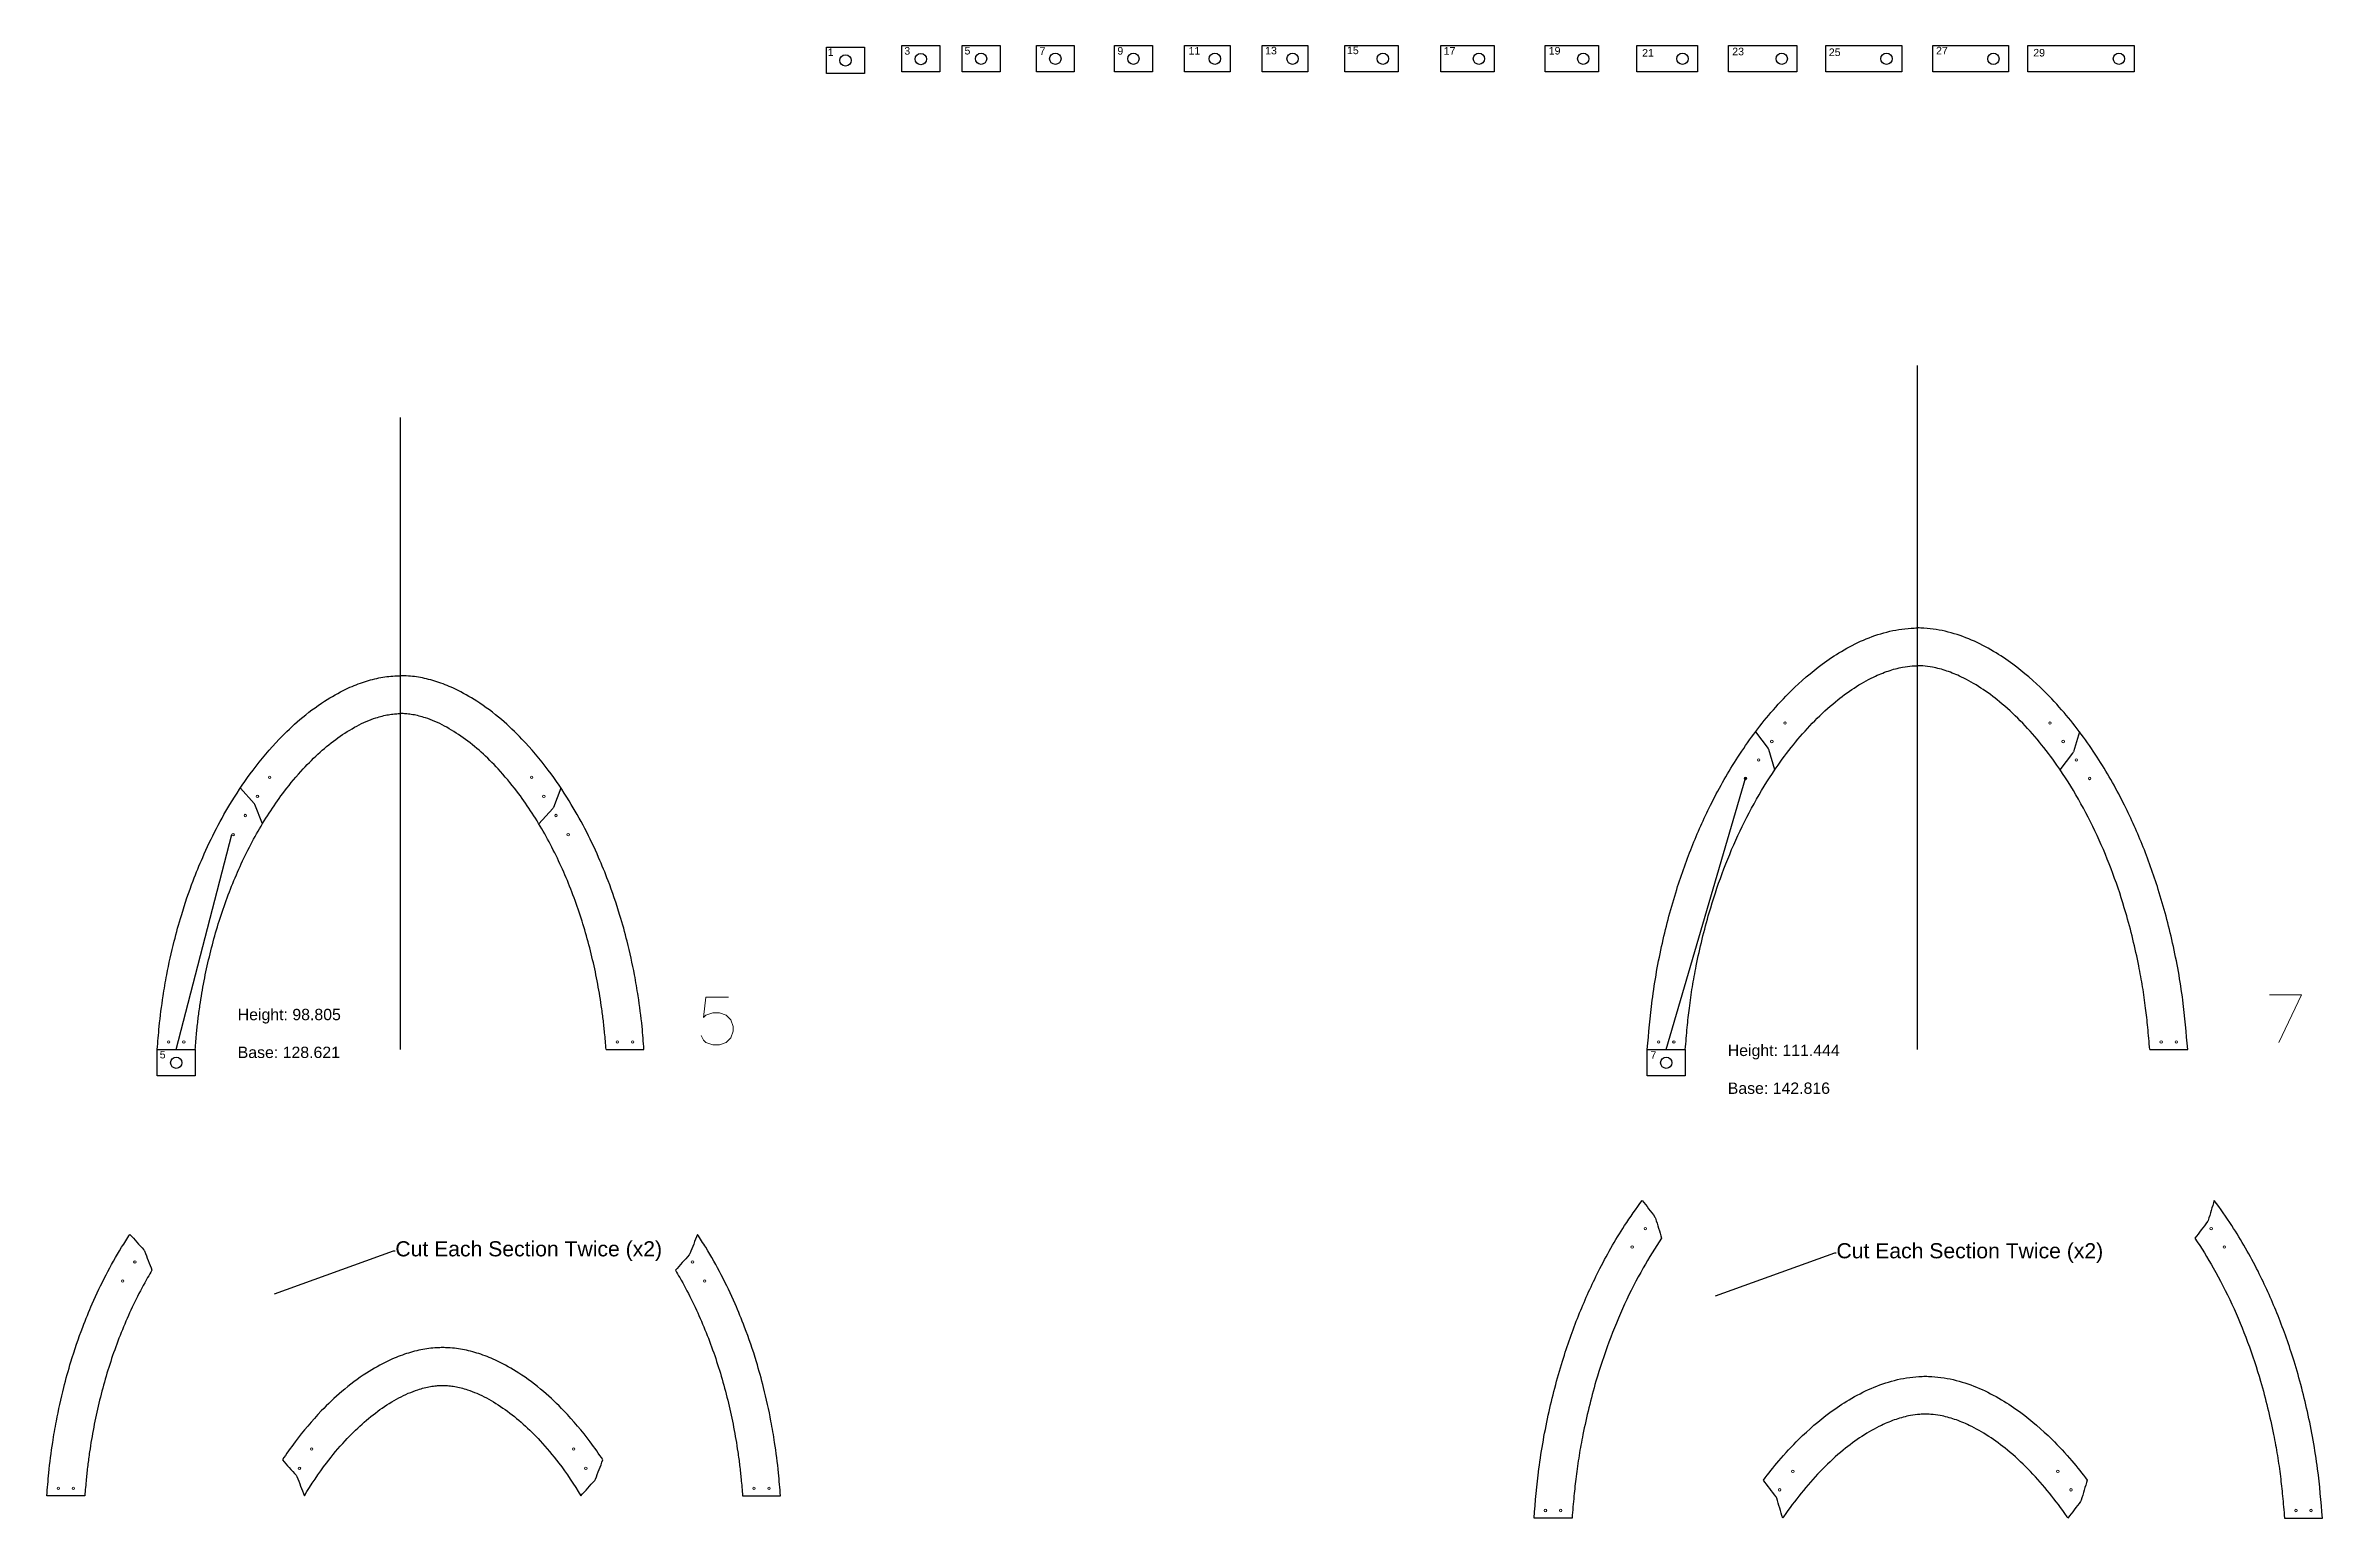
# Model space of a CAD drawing. Header units: inches. Extents: x -1683 to 11264, y -1696 to 4470.
# Drawn here: x 759 to 1361, y -1465 to -1075 of the extents above; entities that cross this region are included whole.
import ezdxf
from ezdxf import colors
from ezdxf.entities.mleader import LeaderData, LeaderLine
from ezdxf.math import Vec2, Vec3

# ---------------------------------------------------------------- set-up
doc = ezdxf.new("R2010")
doc.units = ezdxf.units.IN
doc.header["$MEASUREMENT"] = 0
doc.layers.add('Anchoring', color=1, linetype='Continuous')
doc.layers.add('Annotation', color=7, linetype='Continuous', lineweight=9)
doc.layers.add('Drilling', color=3, linetype='Continuous', lineweight=13)
doc.styles.get("Standard").update_dxf_attribs({"font": 'Arial.ttf'})

msp = doc.modelspace()

# ---------------------------------------------------------------- texts
at = {"layer": 'Annotation', "attachment_point": 1}
for s, width, insert, char_height in [('1', 4, (965.973, -1075.924), 2), ('3', 4, (986.2, -1075.577), 2), ('5', 4, (1002.108, -1075.534), 2), ('7', 4, (1021.932, -1075.635), 2), ('9', 4, (1042.509, -1075.577), 2), ('11', 4, (1061.313, -1075.572), 2), ('13', 4, (1081.563, -1075.515), 2), ('15', 4, (1103.19, -1075.444), 2), ('17', 4, (1128.753, -1075.594), 2), ('19', 4, (1156.514, -1075.542), 2), ('21', 4, (1181.197, -1076.107), 2), ('23', 4, (1205.013, -1075.745), 2), ('25', 4, (1230.54, -1075.938), 2), ('27', 4, (1258.877, -1075.518), 2), ('29', 4, (1284.566, -1076.067), 2), ('Height: 98.805\\P \\PBase: 128.621', 45.21016, (810.023, -1329.866), 3), ('5', 4, (789.42, -1340.978), 2), ('7', 4, (1183.403, -1341.078), 2), ('Height: 111.444\\P \\PBase: 142.816', 45.21016, (1203.829, -1339.347), 3)]:
    msp.add_mtext_dynamic_manual_height_columns(s, width=width, gutter_width=1, heights=[0], dxfattribs=dict(at, insert=insert, char_height=char_height))

# ---------------------------------------------------------------- linework, layer by layer
at = {"transparency": 33554687}
for p, q in [((1253.976, -1340.609), (1253.976, -1159.796)), ((1182.568, -1340.609), (1192.604, -1340.609)), ((1315.348, -1340.609), (1325.384, -1340.609))]:
    msp.add_line(p, q, dxfattribs=at)
for p, q in [((853.085, -1340.609), (853.085, -1173.493)), ((1211.178, -1256.612), (1214.53, -1261.024)), ((1296.775, -1256.612), (1295.176, -1261.917)), ((1216.29, -1266.645), (1214.691, -1261.34)), ((1291.662, -1266.645), (1295.015, -1262.234)), ((810.723, -1271.481), (814.379, -1275.563)), ((895.447, -1271.481), (893.469, -1276.591)), ((816.544, -1280.979), (814.566, -1275.869)), ((889.626, -1280.979), (893.282, -1276.897)), ((788.775, -1340.609), (798.804, -1340.609)), ((907.367, -1340.609), (917.396, -1340.609))]:
    msp.add_line(p, q)
for points, knots in [([(1182.568, -1340.609), (1182.936, -1336.271), (1183.736, -1326.819), (1186.304, -1312.652), (1189.957, -1298.875), (1194.389, -1286.492), (1199.699, -1274.737), (1206.407, -1262.94), (1213.627, -1253.143), (1221.163, -1244.984), (1227.418, -1239.546), (1233.929, -1235.179), (1239.617, -1232.228), (1245.796, -1230.05), (1250.667, -1229.252), (1253.41, -1229.166), (1253.976, -1229.165)], [0, 0, 0, 0, 20.6046631, 44.8968788, 68.0551171, 88.0179882, 107.1002875, 129.0625055, 152.1608918, 164.5321916, 181.6058406, 191.2551778, 201.5973542, 211.8648468, 222.1492008, 224.8249605, 224.8249605, 224.8249605, 224.8249605]), ([(1325.384, -1340.609), (1325.017, -1336.271), (1324.217, -1326.819), (1321.649, -1312.652), (1317.996, -1298.875), (1313.564, -1286.492), (1308.253, -1274.737), (1301.545, -1262.94), (1294.326, -1253.143), (1286.79, -1244.984), (1280.534, -1239.546), (1274.023, -1235.179), (1268.336, -1232.228), (1262.156, -1230.05), (1257.286, -1229.252), (1254.542, -1229.166), (1253.976, -1229.165)], [0, 0, 0, 0, 20.6046631, 44.8968788, 68.0551171, 88.0179882, 107.1002875, 129.0625055, 152.1608918, 164.5321916, 181.6058406, 191.2551778, 201.5973542, 211.8648468, 222.1492008, 224.8249605, 224.8249605, 224.8249605, 224.8249605]), ([(1192.604, -1340.609), (1192.772, -1338.636), (1192.939, -1336.694), (1193.291, -1333.047), (1193.473, -1331.337), (1193.796, -1328.722), (1193.919, -1327.796), (1194.186, -1325.938), (1194.328, -1325.008), (1194.782, -1322.221), (1195.121, -1320.362), (1195.965, -1316.139), (1196.491, -1313.771), (1197.635, -1309.077), (1198.256, -1306.748), (1199.946, -1300.943), (1201.083, -1297.493), (1203.609, -1290.692), (1204.996, -1287.344), (1208.02, -1280.791), (1209.658, -1277.584), (1213.191, -1271.36), (1215.089, -1268.341), (1218.598, -1263.334), (1220.147, -1261.291), (1225.004, -1255.393), (1228.511, -1251.783), (1233.883, -1247.373), (1235.541, -1246.145), (1238.913, -1243.94), (1240.631, -1242.96), (1243.651, -1241.515), (1244.948, -1240.981), (1247.511, -1240.113), (1248.778, -1239.779), (1250.886, -1239.39), (1251.73, -1239.28), (1253.04, -1239.185), (1253.514, -1239.167), (1253.976, -1239.165)], [1.3382638, 1.3382638, 1.3382638, 1.3382638, 10.748802, 10.748802, 19.310202, 19.310202, 24.0618215, 24.0618215, 28.8134409, 28.8134409, 38.3166799, 38.3166799, 50.4181932, 50.4181932, 62.5197065, 62.5197065, 80.8614349, 80.8614349, 99.2031633, 99.2031633, 117.5448917, 117.5448917, 135.8866202, 135.8866202, 149.2276162, 149.2276162, 175.9096084, 175.9096084, 187.3274951, 187.3274951, 198.7453818, 198.7453818, 207.2230537, 207.2230537, 215.7007255, 215.7007255, 221.4527556, 221.4527556, 224.770057, 224.770057, 224.770057, 224.770057]), ([(1315.348, -1340.609), (1315.181, -1338.636), (1315.013, -1336.694), (1314.661, -1333.047), (1314.479, -1331.337), (1314.157, -1328.722), (1314.033, -1327.796), (1313.767, -1325.938), (1313.624, -1325.008), (1313.17, -1322.221), (1312.832, -1320.362), (1311.987, -1316.139), (1311.461, -1313.771), (1310.317, -1309.077), (1309.697, -1306.748), (1308.007, -1300.943), (1306.87, -1297.493), (1304.344, -1290.692), (1302.957, -1287.344), (1299.933, -1280.791), (1298.294, -1277.584), (1294.761, -1271.36), (1292.863, -1268.341), (1289.354, -1263.334), (1287.806, -1261.291), (1282.948, -1255.393), (1279.441, -1251.783), (1274.07, -1247.373), (1272.411, -1246.145), (1269.039, -1243.94), (1267.321, -1242.96), (1264.302, -1241.515), (1263.005, -1240.981), (1260.441, -1240.113), (1259.174, -1239.779), (1257.067, -1239.39), (1256.223, -1239.28), (1254.913, -1239.185), (1254.439, -1239.167), (1253.976, -1239.165)], [1.3382638, 1.3382638, 1.3382638, 1.3382638, 10.748802, 10.748802, 19.310202, 19.310202, 24.0618215, 24.0618215, 28.8134409, 28.8134409, 38.3166799, 38.3166799, 50.4181932, 50.4181932, 62.5197065, 62.5197065, 80.8614349, 80.8614349, 99.2031633, 99.2031633, 117.5448917, 117.5448917, 135.8866202, 135.8866202, 149.2276162, 149.2276162, 175.9096084, 175.9096084, 187.3274951, 187.3274951, 198.7453818, 198.7453818, 207.2230537, 207.2230537, 215.7007255, 215.7007255, 221.4527556, 221.4527556, 224.770057, 224.770057, 224.770057, 224.770057])]:
    msp.add_open_spline(points, degree=3, knots=knots, dxfattribs=at)
for points, knots in [([(788.775, -1340.609), (788.928, -1338.596), (789.287, -1333.868), (790.148, -1327.287), (791.432, -1319.751), (793.003, -1312.629), (795.306, -1304.312), (797.821, -1296.912), (800.94, -1289.262), (804.307, -1282.191), (808.682, -1274.428), (814.106, -1266.404), (820.148, -1259.215), (826.526, -1253.144), (832.42, -1248.687), (838.044, -1245.499), (842.891, -1243.505), (847.244, -1242.308), (850.656, -1241.854), (852.586, -1241.803), (853.085, -1241.803)], [0, 0, 0, 0, 9.5589635, 22.4478985, 31.4038283, 45.7506785, 56.9572148, 72.2496965, 82.7258815, 96.0578065, 109.3072819, 124.8822227, 141.8505244, 153.6577928, 166.5139559, 176.7301278, 184.1785535, 191.2767032, 198.0485756, 200.4127254, 200.4127254, 200.4127254, 200.4127254]), ([(917.396, -1340.609), (917.243, -1338.596), (916.883, -1333.868), (916.022, -1327.287), (914.739, -1319.751), (913.167, -1312.629), (910.865, -1304.312), (908.35, -1296.912), (905.231, -1289.262), (901.863, -1282.191), (897.488, -1274.428), (892.064, -1266.404), (886.022, -1259.215), (879.644, -1253.144), (873.751, -1248.687), (868.127, -1245.499), (863.28, -1243.505), (858.927, -1242.308), (855.515, -1241.854), (853.585, -1241.803), (853.085, -1241.803)], [0, 0, 0, 0, 9.5589635, 22.4478985, 31.4038283, 45.7506785, 56.9572148, 72.2496965, 82.7258815, 96.0578065, 109.3072819, 124.8822227, 141.8505244, 153.6577928, 166.5139559, 176.7301278, 184.1785535, 191.2767032, 198.0485756, 200.4127254, 200.4127254, 200.4127254, 200.4127254]), ([(798.804, -1340.609), (798.919, -1339.103), (799.034, -1337.642), (799.224, -1335.621), (799.284, -1335.025), (799.415, -1333.825), (799.485, -1333.223), (799.706, -1331.416), (799.871, -1330.207), (800.211, -1327.905), (800.383, -1326.814), (800.748, -1324.649), (800.941, -1323.572), (801.351, -1321.429), (801.569, -1320.359), (802.258, -1317.157), (802.767, -1315.032), (803.88, -1310.813), (804.485, -1308.72), (806.446, -1302.497), (807.951, -1298.426), (811.37, -1290.494), (813.283, -1286.633), (817.524, -1279.217), (819.853, -1275.66), (823.959, -1270.267), (825.601, -1268.298), (828.758, -1264.883), (830.247, -1263.405), (833.319, -1260.643), (834.905, -1259.357), (838.152, -1257.03), (839.818, -1255.984), (843.171, -1254.208), (844.862, -1253.475), (847.658, -1252.562), (848.778, -1252.28), (850.4, -1251.997), (850.924, -1251.927), (851.875, -1251.838), (852.302, -1251.814), (852.852, -1251.804), (852.966, -1251.803), (853.08, -1251.803)], [1.2060517, 1.2060517, 1.2060517, 1.2060517, 8.4242488, 8.4242488, 11.5079675, 11.5079675, 14.5916862, 14.5916862, 20.7591235, 20.7591235, 26.2893963, 26.2893963, 31.8196691, 31.8196691, 37.3499419, 37.3499419, 48.4104874, 48.4104874, 59.471033, 59.471033, 81.5921242, 81.5921242, 103.7132153, 103.7132153, 125.8343065, 125.8343065, 139.4507489, 139.4507489, 150.8130543, 150.8130543, 162.1753596, 162.1753596, 173.537665, 173.537665, 184.8999704, 184.8999704, 192.5913663, 192.5913663, 196.3461336, 196.3461336, 199.572755, 199.572755, 200.4127254, 200.4127254, 200.4127254, 200.4127254]), ([(907.367, -1340.609), (907.252, -1339.103), (907.136, -1337.642), (906.946, -1335.621), (906.886, -1335.025), (906.756, -1333.825), (906.686, -1333.223), (906.464, -1331.416), (906.3, -1330.207), (905.96, -1327.905), (905.787, -1326.814), (905.422, -1324.649), (905.229, -1323.572), (904.819, -1321.429), (904.602, -1320.359), (903.912, -1317.157), (903.403, -1315.032), (902.29, -1310.813), (901.686, -1308.72), (899.724, -1302.497), (898.219, -1298.426), (894.801, -1290.494), (892.888, -1286.633), (888.646, -1279.217), (886.317, -1275.66), (882.211, -1270.267), (880.569, -1268.298), (877.413, -1264.883), (875.924, -1263.405), (872.851, -1260.643), (871.265, -1259.357), (868.018, -1257.03), (866.353, -1255.984), (863, -1254.208), (861.308, -1253.475), (858.512, -1252.562), (857.393, -1252.28), (855.77, -1251.997), (855.247, -1251.927), (854.295, -1251.838), (853.868, -1251.814), (853.318, -1251.804), (853.204, -1251.803), (853.09, -1251.803)], [1.2060517, 1.2060517, 1.2060517, 1.2060517, 8.4242488, 8.4242488, 11.5079675, 11.5079675, 14.5916862, 14.5916862, 20.7591235, 20.7591235, 26.2893963, 26.2893963, 31.8196691, 31.8196691, 37.3499419, 37.3499419, 48.4104874, 48.4104874, 59.471033, 59.471033, 81.5921242, 81.5921242, 103.7132153, 103.7132153, 125.8343065, 125.8343065, 139.4507489, 139.4507489, 150.8130543, 150.8130543, 162.1753596, 162.1753596, 173.537665, 173.537665, 184.8999704, 184.8999704, 192.5913663, 192.5913663, 196.3461336, 196.3461336, 199.572755, 199.572755, 200.4127254, 200.4127254, 200.4127254, 200.4127254]), ([(1186.349, -1390.546), (1185.816, -1388.777), (1185.283, -1387.009), (1184.751, -1385.24), (1184.716, -1385.127), (1184.661, -1385.018), (1184.589, -1384.924), (1183.472, -1383.453), (1182.354, -1381.983), (1181.237, -1380.512), (1179.603, -1382.681), (1175.394, -1388.725), (1169.758, -1398.638), (1164.448, -1410.393), (1160.016, -1422.776), (1156.363, -1436.552), (1153.795, -1450.719), (1152.995, -1460.171), (1152.628, -1464.509), (1155.973, -1464.509), (1159.318, -1464.509), (1162.664, -1464.509), (1162.831, -1462.536), (1162.998, -1460.594), (1163.351, -1456.948), (1163.532, -1455.237), (1163.855, -1452.622), (1163.979, -1451.696), (1164.245, -1449.838), (1164.387, -1448.909), (1164.842, -1446.121), (1165.18, -1444.262), (1166.024, -1440.039), (1166.55, -1437.671), (1167.695, -1432.977), (1168.315, -1430.648), (1170.005, -1424.843), (1171.142, -1421.393), (1173.668, -1414.593), (1175.055, -1411.244), (1178.079, -1404.691), (1179.717, -1401.484), (1183.008, -1395.688), (1184.629, -1393.074), (1186.349, -1390.546)], [0, 0, 0, 0, 1, 1, 1, 1.3552058, 1.3552058, 1.3552058, 2.3552058, 2.3552058, 2.3552058, 15.204322, 37.1665399, 56.2488392, 76.2117104, 99.3699487, 123.6621644, 144.2668275, 144.2668275, 144.2668275, 145.2668275, 145.2668275, 145.2668275, 154.6773656, 154.6773656, 163.2387657, 163.2387657, 167.9903851, 167.9903851, 172.7420046, 172.7420046, 182.2452436, 182.2452436, 194.3467569, 194.3467569, 206.4482702, 206.4482702, 224.7899986, 224.7899986, 243.131727, 243.131727, 261.4734554, 261.4734554, 277.2921686, 277.2921686, 277.2921686, 277.2921686]), ([(1361.002, -1464.509), (1357.657, -1464.509), (1354.312, -1464.509), (1350.966, -1464.509), (1350.799, -1462.536), (1350.631, -1460.594), (1350.279, -1456.948), (1350.097, -1455.237), (1349.775, -1452.622), (1349.651, -1451.696), (1349.385, -1449.838), (1349.242, -1448.909), (1348.788, -1446.121), (1348.45, -1444.262), (1347.605, -1440.039), (1347.08, -1437.671), (1345.935, -1432.977), (1345.315, -1430.648), (1343.625, -1424.843), (1342.488, -1421.393), (1339.962, -1414.593), (1338.575, -1411.244), (1335.551, -1404.691), (1333.913, -1401.484), (1330.622, -1395.688), (1329.001, -1393.074), (1327.281, -1390.546), (1328.398, -1389.075), (1329.515, -1387.604), (1330.633, -1386.134), (1330.705, -1386.039), (1330.76, -1385.931), (1330.794, -1385.817), (1331.327, -1384.049), (1331.86, -1382.28), (1332.393, -1380.512), (1334.027, -1382.681), (1338.235, -1388.725), (1343.872, -1398.638), (1349.182, -1410.393), (1353.614, -1422.776), (1357.267, -1436.552), (1359.835, -1450.719), (1360.635, -1460.171), (1361.002, -1464.509)], [0, 0, 0, 0, 1, 1, 1, 10.4105382, 10.4105382, 18.9719382, 18.9719382, 23.7235577, 23.7235577, 28.4751771, 28.4751771, 37.9784161, 37.9784161, 50.0799294, 50.0799294, 62.1814427, 62.1814427, 80.5231711, 80.5231711, 98.8648995, 98.8648995, 117.2066279, 117.2066279, 133.0253412, 133.0253412, 133.0253412, 134.0253412, 134.0253412, 134.0253412, 134.380547, 134.380547, 134.380547, 135.380547, 135.380547, 135.380547, 148.2296632, 170.1918811, 189.2741804, 209.2370515, 232.3952898, 256.6875055, 277.2921686, 277.2921686, 277.2921686, 277.2921686]), ([(787.361, -1398.993), (786.701, -1397.29), (786.042, -1395.586), (785.383, -1393.883), (785.34, -1393.771), (785.275, -1393.666), (785.195, -1393.577), (783.977, -1392.216), (782.759, -1390.856), (781.54, -1389.495), (780.788, -1390.624), (778.549, -1394.127), (775.124, -1400.205), (771.756, -1407.277), (768.638, -1414.926), (766.122, -1422.327), (763.82, -1430.643), (762.248, -1437.765), (760.965, -1445.301), (760.104, -1451.882), (759.744, -1456.61), (759.591, -1458.623), (762.934, -1458.623), (766.277, -1458.623), (769.62, -1458.623), (769.735, -1457.117), (769.851, -1455.656), (770.041, -1453.635), (770.101, -1453.039), (770.232, -1451.839), (770.301, -1451.238), (770.523, -1449.43), (770.687, -1448.221), (771.027, -1445.919), (771.2, -1444.828), (771.565, -1442.663), (771.758, -1441.586), (772.168, -1439.443), (772.385, -1438.373), (773.075, -1435.172), (773.584, -1433.046), (774.697, -1428.827), (775.301, -1426.734), (777.263, -1420.511), (778.768, -1416.44), (782.186, -1408.508), (784.099, -1404.647), (786.594, -1400.286), (786.974, -1399.637), (787.361, -1398.993)], [0, 0, 0, 0, 1, 1, 1, 1.3590725, 1.3590725, 1.3590725, 2.3590725, 2.3590725, 2.3590725, 8.782548, 22.0320233, 35.3639483, 45.8401333, 61.132615, 72.3391514, 86.6860016, 95.6419313, 108.5308664, 118.0898298, 118.0898298, 118.0898298, 119.0898298, 119.0898298, 119.0898298, 126.308027, 126.308027, 129.3917457, 129.3917457, 132.4754643, 132.4754643, 138.6429016, 138.6429016, 144.1731744, 144.1731744, 149.7034472, 149.7034472, 155.23372, 155.23372, 166.2942656, 166.2942656, 177.3548112, 177.3548112, 199.4759023, 199.4759023, 221.5969935, 221.5969935, 225.4951565, 225.4951565, 225.4951565, 225.4951565]), ([(953.466, -1458.623), (950.123, -1458.623), (946.78, -1458.623), (943.437, -1458.623), (943.322, -1457.117), (943.207, -1455.656), (943.017, -1453.635), (942.957, -1453.039), (942.826, -1451.839), (942.757, -1451.238), (942.535, -1449.43), (942.37, -1448.221), (942.03, -1445.919), (941.858, -1444.828), (941.493, -1442.663), (941.3, -1441.586), (940.89, -1439.443), (940.672, -1438.373), (939.983, -1435.172), (939.474, -1433.046), (938.361, -1428.827), (937.756, -1426.734), (935.795, -1420.511), (934.29, -1416.44), (930.871, -1408.508), (928.958, -1404.647), (926.464, -1400.286), (926.084, -1399.637), (925.697, -1398.993), (926.915, -1397.632), (928.134, -1396.272), (929.352, -1394.911), (929.432, -1394.822), (929.497, -1394.717), (929.54, -1394.605), (930.199, -1392.902), (930.858, -1391.198), (931.518, -1389.495), (932.27, -1390.624), (934.509, -1394.127), (937.934, -1400.205), (941.301, -1407.277), (944.42, -1414.926), (946.935, -1422.327), (949.238, -1430.643), (950.81, -1437.765), (952.093, -1445.301), (952.954, -1451.882), (953.313, -1456.61), (953.466, -1458.623)], [0, 0, 0, 0, 1, 1, 1, 8.2181972, 8.2181972, 11.3019158, 11.3019158, 14.3856345, 14.3856345, 20.5530718, 20.5530718, 26.0833446, 26.0833446, 31.6136174, 31.6136174, 37.1438902, 37.1438902, 48.2044358, 48.2044358, 59.2649814, 59.2649814, 81.3860725, 81.3860725, 103.5071637, 103.5071637, 107.4053266, 107.4053266, 107.4053266, 108.4053266, 108.4053266, 108.4053266, 108.7643991, 108.7643991, 108.7643991, 109.7643991, 109.7643991, 109.7643991, 116.1878746, 129.4373499, 142.769275, 153.2454599, 168.5379417, 179.744478, 194.0913282, 203.0472579, 215.936193, 225.4951565, 225.4951565, 225.4951565, 225.4951565]), ([(864.189, -1429.447), (864.303, -1429.447), (864.417, -1429.448), (864.967, -1429.458), (865.394, -1429.482), (866.345, -1429.571), (866.869, -1429.641), (868.491, -1429.924), (869.611, -1430.206), (872.407, -1431.119), (874.099, -1431.852), (877.451, -1433.628), (879.117, -1434.674), (882.364, -1437.001), (883.95, -1438.287), (887.023, -1441.049), (888.511, -1442.527), (891.668, -1445.942), (893.31, -1447.911), (896.968, -1452.716), (898.917, -1455.614), (900.725, -1458.623), (901.943, -1457.262), (903.162, -1455.902), (904.38, -1454.541), (904.46, -1454.452), (904.525, -1454.346), (904.568, -1454.235), (905.227, -1452.531), (905.886, -1450.828), (906.546, -1449.125), (905.473, -1447.516), (902.288, -1443.007), (897.121, -1436.859), (890.743, -1430.788), (884.849, -1426.331), (879.225, -1423.143), (874.378, -1421.148), (870.025, -1419.952), (866.613, -1419.497), (864.683, -1419.447), (864.184, -1419.447), (863.684, -1419.447), (861.755, -1419.497), (858.342, -1419.952), (853.99, -1421.148), (849.143, -1423.143), (843.518, -1426.331), (837.625, -1430.788), (831.247, -1436.859), (826.08, -1443.007), (822.894, -1447.516), (821.822, -1449.125), (823.041, -1450.485), (824.259, -1451.846), (825.477, -1453.207), (825.557, -1453.296), (825.622, -1453.401), (825.665, -1453.513), (826.324, -1455.216), (826.983, -1456.92), (827.643, -1458.623), (829.45, -1455.614), (831.4, -1452.716), (835.058, -1447.911), (836.7, -1445.942), (839.856, -1442.527), (841.345, -1441.049), (844.418, -1438.287), (846.004, -1437.001), (849.251, -1434.674), (850.916, -1433.628), (854.269, -1431.852), (855.961, -1431.119), (858.757, -1430.206), (859.877, -1429.924), (861.499, -1429.641), (862.022, -1429.571), (862.974, -1429.482), (863.401, -1429.458), (863.951, -1429.448), (864.065, -1429.447), (864.179, -1429.447)], [0, 0, 0, 0, 0.8399704, 0.8399704, 4.0665919, 4.0665919, 7.8213591, 7.8213591, 15.5127551, 15.5127551, 26.8750604, 26.8750604, 38.2373658, 38.2373658, 49.5996712, 49.5996712, 60.9619765, 60.9619765, 74.5784189, 74.5784189, 92.8013471, 92.8013471, 92.8013471, 93.8013471, 93.8013471, 93.8013471, 94.1604196, 94.1604196, 94.1604196, 95.1604196, 95.1604196, 95.1604196, 104.3118849, 121.2801866, 133.087455, 145.9436181, 156.1597901, 163.6082157, 170.7063654, 177.4782378, 179.8423877, 179.8423877, 179.8423877, 182.2065375, 188.9784099, 196.0765596, 203.5249853, 213.7411573, 226.5973203, 238.4045887, 255.3728904, 264.5243557, 264.5243557, 264.5243557, 265.5243557, 265.5243557, 265.5243557, 265.8834282, 265.8834282, 265.8834282, 266.8834282, 266.8834282, 266.8834282, 285.1063564, 285.1063564, 298.7227988, 298.7227988, 310.0851042, 310.0851042, 321.4474095, 321.4474095, 332.8097149, 332.8097149, 344.1720203, 344.1720203, 351.8634162, 351.8634162, 355.6181835, 355.6181835, 358.8448049, 358.8448049, 359.6847753, 359.6847753, 359.6847753, 359.6847753]), ([(1216.759, -1459.204), (1217.292, -1460.972), (1217.824, -1462.741), (1218.357, -1464.509), (1218.632, -1464.106), (1218.909, -1463.705), (1220.666, -1461.198), (1222.214, -1459.155), (1227.071, -1453.257), (1230.579, -1449.646), (1235.95, -1445.237), (1237.609, -1444.009), (1240.98, -1441.804), (1242.698, -1440.824), (1245.718, -1439.379), (1247.015, -1438.845), (1249.578, -1437.977), (1250.846, -1437.642), (1252.953, -1437.253), (1253.797, -1437.144), (1255.107, -1437.049), (1255.581, -1437.03), (1256.044, -1437.029), (1256.506, -1437.03), (1256.98, -1437.049), (1258.29, -1437.144), (1259.134, -1437.253), (1261.242, -1437.642), (1262.509, -1437.977), (1265.072, -1438.845), (1266.369, -1439.379), (1269.389, -1440.824), (1271.107, -1441.804), (1274.478, -1444.009), (1276.137, -1445.237), (1281.509, -1449.646), (1285.016, -1453.257), (1289.873, -1459.155), (1291.421, -1461.198), (1293.179, -1463.705), (1293.455, -1464.106), (1293.73, -1464.509), (1294.847, -1463.038), (1295.965, -1461.568), (1297.082, -1460.097), (1297.154, -1460.003), (1297.209, -1459.894), (1297.244, -1459.781), (1297.776, -1458.012), (1298.309, -1456.244), (1298.842, -1454.475), (1297.539, -1452.745), (1294.55, -1449.011), (1288.857, -1442.848), (1282.601, -1437.41), (1276.091, -1433.043), (1270.403, -1430.091), (1264.224, -1427.913), (1259.353, -1427.116), (1256.61, -1427.03), (1256.044, -1427.029), (1255.477, -1427.03), (1252.734, -1427.116), (1247.863, -1427.913), (1241.684, -1430.091), (1235.997, -1433.043), (1229.486, -1437.41), (1223.23, -1442.848), (1217.537, -1449.011), (1214.548, -1452.745), (1213.245, -1454.475), (1214.362, -1455.946), (1215.48, -1457.417), (1216.597, -1458.887), (1216.669, -1458.981), (1216.724, -1459.09), (1216.759, -1459.204)], [0, 0, 0, 0, 1, 1, 1, 3.5230152, 3.5230152, 16.8640113, 16.8640113, 43.5460035, 43.5460035, 54.9638901, 54.9638901, 66.3817768, 66.3817768, 74.8594487, 74.8594487, 83.3371206, 83.3371206, 89.0891507, 89.0891507, 92.4064521, 92.4064521, 92.4064521, 95.7237535, 95.7237535, 101.4757836, 101.4757836, 109.9534555, 109.9534555, 118.4311273, 118.4311273, 129.849014, 129.849014, 141.2669007, 141.2669007, 167.9488929, 167.9488929, 181.289889, 181.289889, 183.8129042, 183.8129042, 183.8129042, 184.8129042, 184.8129042, 184.8129042, 185.16811, 185.16811, 185.16811, 186.16811, 186.16811, 186.16811, 196.4173801, 208.7886799, 225.8623289, 235.5116661, 245.8538425, 256.1213352, 266.4056891, 269.0814488, 269.0814488, 269.0814488, 271.7572085, 282.0415625, 292.3090551, 302.6512315, 312.3005688, 329.3742177, 341.7455175, 351.9947877, 351.9947877, 351.9947877, 352.9947877, 352.9947877, 352.9947877, 353.3499935, 353.3499935, 353.3499935, 353.3499935])]:
    msp.add_open_spline(points, degree=3, knots=knots)
for points in [[(1214.691, -1261.34), (1214.657, -1261.227), (1214.602, -1261.118), (1214.53, -1261.024)], [(1295.015, -1262.234), (1295.086, -1262.139), (1295.142, -1262.03), (1295.176, -1261.917)], [(814.566, -1275.869), (814.523, -1275.757), (814.459, -1275.652), (814.379, -1275.563)], [(893.282, -1276.897), (893.361, -1276.808), (893.426, -1276.702), (893.469, -1276.591)]]:
    msp.add_open_spline(points, degree=3)
at = {"layer": 'Anchoring'}
for p, q in [((1187.586, -1340.609), (1208.595, -1268.644)), ((793.789, -1340.609), (808.498, -1283.748))]:
    msp.add_line(p, q, dxfattribs=at)
for points in [[(965.63, -1075.588), (975.662, -1075.588), (975.662, -1082.588), (965.63, -1082.588)], [(985.551, -1075.165), (995.583, -1075.165), (995.583, -1082.165), (985.551, -1082.165)], [(1001.463, -1075.165), (1011.492, -1075.165), (1011.492, -1082.165), (1001.463, -1082.165)], [(1021.098, -1075.165), (1031.133, -1075.165), (1031.133, -1082.165), (1021.098, -1082.165)], [(1041.718, -1075.165), (1051.751, -1075.165), (1051.751, -1082.165), (1041.718, -1082.165)], [(1060.244, -1075.165), (1072.283, -1075.165), (1072.283, -1082.165), (1060.244, -1082.165)], [(1080.783, -1075.165), (1092.82, -1075.165), (1092.82, -1082.165), (1080.783, -1082.165)], [(1102.639, -1075.165), (1116.68, -1075.165), (1116.68, -1082.165), (1102.639, -1082.165)], [(1128.034, -1075.165), (1142.075, -1075.165), (1142.075, -1082.165), (1128.034, -1082.165)], [(1155.599, -1075.165), (1169.641, -1075.165), (1169.641, -1082.165), (1155.599, -1082.165)], [(1179.812, -1075.165), (1195.856, -1075.165), (1195.856, -1082.165), (1179.812, -1082.165)], [(1204.052, -1075.165), (1222.09, -1075.165), (1222.09, -1082.165), (1204.052, -1082.165)], [(1229.757, -1075.165), (1249.792, -1075.165), (1249.792, -1082.165), (1229.757, -1082.165)], [(1258.003, -1075.165), (1278.038, -1075.165), (1278.038, -1082.165), (1258.003, -1082.165)], [(1283.122, -1075.165), (1311.21, -1075.165), (1311.21, -1082.165), (1283.122, -1082.165)], [(788.775, -1340.609), (798.804, -1340.609), (798.804, -1347.609), (788.775, -1347.609)], [(1182.568, -1340.609), (1192.604, -1340.609), (1192.604, -1347.609), (1182.568, -1347.609)]]:
    msp.add_lwpolyline(points, close=True, dxfattribs=at)
for centre in [(970.646, -1079.088), (990.567, -1078.74), (1006.477, -1078.665), (1026.115, -1078.665), (1046.734, -1078.665), (1068.283, -1078.665), (1088.82, -1078.665), (1112.68, -1078.665), (1138.075, -1078.665), (1165.641, -1078.665), (1191.856, -1078.665), (1218.09, -1078.665), (1245.792, -1078.665), (1274.038, -1078.681), (1307.21, -1078.665), (793.789, -1344.109), (1187.586, -1344.109)]:
    msp.add_circle(centre, 1.5, dxfattribs=at)
at = {"layer": 'Annotation'}
for points in [[(932.553, -1336.947), (933.154, -1338.148), (933.754, -1338.748), (935.554, -1339.348), (937.354, -1339.348), (939.155, -1338.748), (940.355, -1337.547), (940.955, -1335.747), (940.955, -1334.547), (940.355, -1332.747), (939.155, -1331.546), (937.354, -1330.946), (935.554, -1330.946), (933.754, -1331.546), (933.154, -1332.146), (933.754, -1326.745), (939.755, -1326.745)], [(1349.432, -1338.789), (1355.433, -1326.186), (1347.032, -1326.186)]]:
    msp.add_lwpolyline(points, dxfattribs=at)
at = {"layer": 'Drilling'}
for centre in [(1218.963, -1254.304), (1288.989, -1254.304), (1215.477, -1259.187), (1292.476, -1259.187), (818.457, -1268.631), (887.714, -1268.631), (1208.504, -1268.953), (1211.991, -1264.07), (1295.962, -1264.07), (1299.448, -1268.953), (815.241, -1273.697), (890.929, -1273.697), (812.026, -1278.763), (894.144, -1278.763), (808.811, -1283.828), (897.36, -1283.828), (791.789, -1338.609), (795.789, -1338.609), (910.381, -1338.609), (914.381, -1338.609), (1185.586, -1338.609), (1189.586, -1338.609), (1318.366, -1338.609), (1322.366, -1338.609), (1182.05, -1387.97), (1331.58, -1387.97), (1178.564, -1392.854), (1335.066, -1392.854), (779.627, -1401.843), (782.843, -1396.777), (930.215, -1396.777), (933.43, -1401.843), (829.556, -1446.275), (898.812, -1446.275), (826.34, -1451.341), (902.028, -1451.341), (1221.031, -1452.167), (1291.057, -1452.167), (762.606, -1456.623), (766.606, -1456.623), (946.452, -1456.623), (950.452, -1456.623), (1155.646, -1462.509), (1159.646, -1462.509), (1217.544, -1457.051), (1294.543, -1457.051), (1353.984, -1462.509), (1357.984, -1462.509)]:
    msp.add_circle(centre, 0.323, dxfattribs=at)

msp.set_redraw_order([(e.dxf.handle, doc.entitydb.next_handle()) for e in msp.query("TEXT MTEXT ATTDEF DIMENSION ARC_DIMENSION")])  # texts and dimensions are drawn at this point

# ---------------------------------------------------------------- leaders
at = {"layer": 'Annotation'}
ml = msp.add_multileader_mtext('Standard', dxfattribs=at)
ml.set_content('\\A1;Cut Each Section Twice (x2) ', color=256)
ml.set_leader_properties()
ml.build(insert=Vec2(0, 0))
ml.multileader.update_dxf_attribs({"text_right_attachment_type": 6, "dogleg_length": 0.36, "arrow_head_size": 0.18})
ctx = ml.context
ctx.base_point, ctx.arrow_head_size, ctx.landing_gap_size, ctx.plane_origin = Vec3(851.599, -1393.859), 0.18, 0.09, Vec3(987.138, -1429.099)
ctx.right_attachment = 6
notes = []
notes.append((ctx, [(1, (1, 1, 0), (851.239, -1393.859), (1, 0), 0.36, [(0, [(819.567, -1405.317)], 0, [])])]))
ctx.mtext.insert, ctx.mtext.flow_direction = Vec3(851.689, -1391.314), 5
ml = msp.add_multileader_mtext('Standard', dxfattribs=at)
ml.set_content('\\A1;Cut Each Section Twice (x2) ', color=256)
ml.set_leader_properties()
ml.build(insert=Vec2(0, 0))
ml.multileader.update_dxf_attribs({"text_right_attachment_type": 6, "dogleg_length": 0.36, "arrow_head_size": 0.18})
ctx = ml.context
ctx.base_point, ctx.arrow_head_size, ctx.landing_gap_size, ctx.plane_origin = Vec3(1232.473, -1394.374), 0.18, 0.09, Vec3(1368.012, -1429.614)
ctx.right_attachment = 6
notes.append((ctx, [(1, (1, 1, 0), (1232.113, -1394.374), (1, 0), 0.36, [(0, [(1200.44, -1405.832)], 0, [])])]))
ctx.mtext.insert, ctx.mtext.flow_direction = Vec3(1232.563, -1391.829), 5
for ctx, leaders in notes:
    for number, flags, end, landing, length, lines in leaders:
        leader = LeaderData()
        leader.index, (leader.has_last_leader_line, leader.has_dogleg_vector, leader.attachment_direction) = number, flags
        leader.last_leader_point, leader.dogleg_vector, leader.dogleg_length = Vec3(end), Vec3(landing), length
        for number, points, colour, breaks in lines:
            line = LeaderLine()
            line.index, line.vertices, line.color, line.breaks = number, Vec3.list(points), colors.encode_raw_color(colour), breaks
            leader.lines.append(line)
        ctx.leaders.append(leader)

doc.saveas('drawing.dxf')
